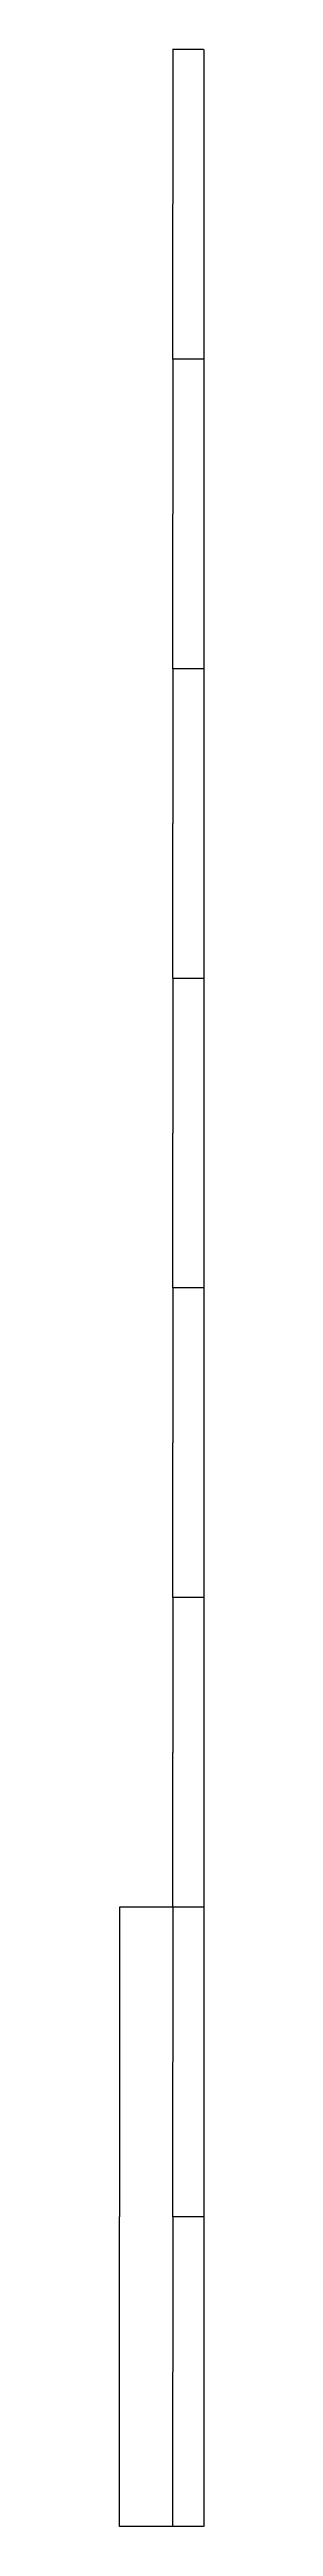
# Model space of a CAD drawing. Header units: millimetres. Extents: x -1533 to 16534, y -9814 to -2517.
# Drawn here: x 12971 to 13134, y -7827 to -3027 of the extents above; entities that cross this region are included whole.
import ezdxf

# ---------------------------------------------------------------- set-up
doc = ezdxf.new("R2010")
doc.units = ezdxf.units.MM
doc.header["$MEASUREMENT"] = 0
doc.layers.add('90X60', color=6, linetype='Continuous', true_color=0xff00ff)
doc.layers.add('cotas', color=7, linetype='Continuous', true_color=0x000000)
doc.dimstyles.get("Standard").update_dxf_attribs({"dimtxt": 0.18, "dimasz": 0.18, "dimexe": 0.18, "dimexo": 0.0625, "dimgap": 0.09, "dimtad": 0, "dimtih": 1, "dimtoh": 1, "dimdec": 4, "dimzin": 0, "dimdsep": 46, "dimtxsty": 'Standard', "dimcen": 0.09, "dimadec": 0, "dimazin": 0, "dimtfac": 1, "dimtdec": 4, "dimtofl": 0, "dimtmove": 0, "dimatfit": 3, "dimfxl": 0, "dimtolj": 1, "dimtzin": 0, "dimarcsym": 0})

# ---------------------------------------------------------------- blocks, each defined once
blk = doc.blocks.new('*D16')
at = {"layer": 'cotas', "color": 0, "lineweight": -2}
for p, q in [((13134, -3026.6), (13074.1, -3026.6)), ((13074.3, -3026.8), (13074.3, -3326.5)), ((13074.3, -3626.5), (13074.3, -3326.8)), ((13134, -3626.6), (13074.1, -3626.6))]:
    blk.add_line(p, q, dxfattribs=at)
at = {"layer": 'cotas', "color": 0}
for points in [[(13074.3, -3026.8), (13074.3, -3026.8), (13074.3, -3026.6)], [(13074.3, -3626.5), (13074.3, -3626.5), (13074.3, -3626.6)]]:
    blk.add_solid(points, dxfattribs=at)
at = {"layer": 'Defpoints', "color": 0}
for p in [(13134, -3026.6), (13074.3, -3626.6), (13134, -3626.6)]:
    blk.add_point(p, dxfattribs=at)
at = {"layer": 'cotas', "color": 0, "insert": (13074.3, -3326.6), "char_height": 0.18, "attachment_point": 5}
blk.add_mtext('\\A1;600.0000', dxfattribs=at)
blk = doc.blocks.new('*D17')
at = {"layer": 'cotas', "color": 0, "lineweight": -2}
for p, q in [((13134, -3626.6), (13074.1, -3626.6)), ((13074.3, -3626.8), (13074.3, -3926.5)), ((13074.3, -4226.5), (13074.3, -3926.8)), ((13134, -4226.6), (13074.1, -4226.6))]:
    blk.add_line(p, q, dxfattribs=at)
at = {"layer": 'cotas', "color": 0}
for points in [[(13074.3, -3626.8), (13074.3, -3626.8), (13074.3, -3626.6)], [(13074.3, -4226.5), (13074.3, -4226.5), (13074.3, -4226.6)]]:
    blk.add_solid(points, dxfattribs=at)
at = {"layer": 'Defpoints', "color": 0}
for p in [(13134, -3626.6), (13074.3, -4226.6), (13134, -4226.6)]:
    blk.add_point(p, dxfattribs=at)
at = {"layer": 'cotas', "color": 0, "insert": (13074.3, -3926.6), "char_height": 0.18, "attachment_point": 5}
blk.add_mtext('\\A1;600.0000', dxfattribs=at)
blk = doc.blocks.new('*D18')
at = {"layer": 'cotas', "color": 0, "lineweight": -2}
for p, q in [((13134, -4226.6), (13074.1, -4226.6)), ((13074.3, -4226.8), (13074.3, -4526.5)), ((13074.3, -4826.5), (13074.3, -4526.8)), ((13134, -4826.6), (13074.1, -4826.6))]:
    blk.add_line(p, q, dxfattribs=at)
at = {"layer": 'cotas', "color": 0}
for points in [[(13074.3, -4226.8), (13074.3, -4226.8), (13074.3, -4226.6)], [(13074.3, -4826.5), (13074.3, -4826.5), (13074.3, -4826.6)]]:
    blk.add_solid(points, dxfattribs=at)
at = {"layer": 'Defpoints', "color": 0}
for p in [(13134, -4226.6), (13074.3, -4826.6), (13134, -4826.6)]:
    blk.add_point(p, dxfattribs=at)
at = {"layer": 'cotas', "color": 0, "insert": (13074.3, -4526.6), "char_height": 0.18, "attachment_point": 5}
blk.add_mtext('\\A1;600.0000', dxfattribs=at)
blk = doc.blocks.new('*D19')
at = {"layer": 'cotas', "color": 0, "lineweight": -2}
for p, q in [((13134, -4826.6), (13074.1, -4826.6)), ((13074.3, -4826.8), (13074.3, -5126.5)), ((13074.3, -5426.5), (13074.3, -5126.8)), ((13134, -5426.6), (13074.1, -5426.6))]:
    blk.add_line(p, q, dxfattribs=at)
at = {"layer": 'cotas', "color": 0}
for points in [[(13074.3, -4826.8), (13074.3, -4826.8), (13074.3, -4826.6)], [(13074.3, -5426.5), (13074.3, -5426.5), (13074.3, -5426.6)]]:
    blk.add_solid(points, dxfattribs=at)
at = {"layer": 'Defpoints', "color": 0}
for p in [(13134, -4826.6), (13074.3, -5426.6), (13134, -5426.6)]:
    blk.add_point(p, dxfattribs=at)
at = {"layer": 'cotas', "color": 0, "insert": (13074.3, -5126.6), "char_height": 0.18, "attachment_point": 5}
blk.add_mtext('\\A1;600.0000', dxfattribs=at)
blk = doc.blocks.new('*D20')
at = {"layer": 'cotas', "color": 0, "lineweight": -2}
for p, q in [((13134, -5426.6), (13074.1, -5426.6)), ((13074.3, -5426.8), (13074.3, -5726.5)), ((13074.3, -6026.5), (13074.3, -5726.8)), ((13134, -6026.6), (13074.1, -6026.6))]:
    blk.add_line(p, q, dxfattribs=at)
at = {"layer": 'cotas', "color": 0}
for points in [[(13074.3, -5426.8), (13074.3, -5426.8), (13074.3, -5426.6)], [(13074.3, -6026.5), (13074.3, -6026.5), (13074.3, -6026.6)]]:
    blk.add_solid(points, dxfattribs=at)
at = {"layer": 'Defpoints', "color": 0}
for p in [(13134, -5426.6), (13074.3, -6026.6), (13134, -6026.6)]:
    blk.add_point(p, dxfattribs=at)
at = {"layer": 'cotas', "color": 0, "insert": (13074.3, -5726.6), "char_height": 0.18, "attachment_point": 5}
blk.add_mtext('\\A1;600.0000', dxfattribs=at)
blk = doc.blocks.new('*D21')
at = {"layer": 'cotas', "color": 0, "lineweight": -2}
for p, q in [((13134, -6026.6), (13074.1, -6026.6)), ((13074.3, -6026.8), (13074.3, -6326.5)), ((13074.3, -6626.5), (13074.3, -6326.8)), ((13134, -6626.6), (13074.1, -6626.6))]:
    blk.add_line(p, q, dxfattribs=at)
at = {"layer": 'cotas', "color": 0}
for points in [[(13074.3, -6026.8), (13074.3, -6026.8), (13074.3, -6026.6)], [(13074.3, -6626.5), (13074.3, -6626.5), (13074.3, -6626.6)]]:
    blk.add_solid(points, dxfattribs=at)
at = {"layer": 'Defpoints', "color": 0}
for p in [(13134, -6026.6), (13074.3, -6626.6), (13134, -6626.6)]:
    blk.add_point(p, dxfattribs=at)
at = {"layer": 'cotas', "color": 0, "insert": (13074.3, -6326.6), "char_height": 0.18, "attachment_point": 5}
blk.add_mtext('\\A1;600.0000', dxfattribs=at)
blk = doc.blocks.new('*D22')
at = {"layer": 'cotas', "color": 0, "lineweight": -2}
for p, q in [((13134, -6626.6), (13074.1, -6626.6)), ((13074.3, -6626.8), (13074.3, -6926.5)), ((13074.3, -7226.5), (13074.3, -6926.8)), ((13134, -7226.6), (13074.1, -7226.6))]:
    blk.add_line(p, q, dxfattribs=at)
at = {"layer": 'cotas', "color": 0}
for points in [[(13074.3, -6626.8), (13074.3, -6626.8), (13074.3, -6626.6)], [(13074.3, -7226.5), (13074.3, -7226.5), (13074.3, -7226.6)]]:
    blk.add_solid(points, dxfattribs=at)
at = {"layer": 'Defpoints', "color": 0}
for p in [(13134, -6626.6), (13074.3, -7226.6), (13134, -7226.6)]:
    blk.add_point(p, dxfattribs=at)
at = {"layer": 'cotas', "color": 0, "insert": (13074.3, -6926.6), "char_height": 0.18, "attachment_point": 5}
blk.add_mtext('\\A1;600.0000', dxfattribs=at)
blk = doc.blocks.new('*D28')
at = {"layer": 'cotas', "color": 0, "lineweight": -2}
for p, q in [((13134, -7226.6), (13074.1, -7226.6)), ((13074.3, -7226.8), (13074.3, -7526.5)), ((13074.3, -7826.5), (13074.3, -7526.8)), ((13134, -7826.6), (13074.1, -7826.6))]:
    blk.add_line(p, q, dxfattribs=at)
at = {"layer": 'cotas', "color": 0}
for points in [[(13074.3, -7226.8), (13074.3, -7226.8), (13074.3, -7226.6)], [(13074.3, -7826.5), (13074.3, -7826.5), (13074.3, -7826.6)]]:
    blk.add_solid(points, dxfattribs=at)
at = {"layer": 'Defpoints', "color": 0}
for p in [(13134, -7226.6), (13074.3, -7826.6), (13134, -7826.6)]:
    blk.add_point(p, dxfattribs=at)
at = {"layer": 'cotas', "color": 0, "insert": (13074.3, -7526.6), "char_height": 0.18, "attachment_point": 5}
blk.add_mtext('\\A1;600.0000', dxfattribs=at)
blk = doc.blocks.new('*D30')
at = {"layer": 'cotas', "color": 0, "lineweight": -2}
for p, q in [((13134, -6626.6), (12971.5, -6626.6)), ((12971.7, -6626.8), (12971.7, -7226.5)), ((12971.7, -7826.5), (12971.7, -7226.8)), ((13134, -7826.6), (12971.5, -7826.6))]:
    blk.add_line(p, q, dxfattribs=at)
at = {"layer": 'cotas', "color": 0}
for points in [[(12971.7, -6626.8), (12971.6, -6626.8), (12971.7, -6626.6)], [(12971.6, -7826.5), (12971.7, -7826.5), (12971.7, -7826.6)]]:
    blk.add_solid(points, dxfattribs=at)
at = {"layer": 'Defpoints', "color": 0}
for p in [(13134, -6626.6), (12971.7, -7826.6), (13134, -7826.6)]:
    blk.add_point(p, dxfattribs=at)
at = {"layer": 'cotas', "color": 0, "insert": (12971.7, -7226.6), "char_height": 0.18, "attachment_point": 5}
blk.add_mtext('\\A1;1200.0000', dxfattribs=at)

msp = doc.modelspace()

# ---------------------------------------------------------------- linework, layer by layer
at = {"layer": '90X60'}
for p, q in [((13134.04089, -3026.63112), (13134.04089, -4226.63112)), ((13134.04089, -3026.63112), (13134.04089, -3626.63112)), ((13134.04089, -3626.63112), (13134.04089, -4226.63112)), ((13134.04089, -4226.63112), (13134.04089, -5426.63112)), ((13134.04089, -4226.63112), (13134.04089, -4826.63112)), ((13134.04089, -4826.63112), (13134.04089, -5426.63112)), ((13134.04089, -5426.63112), (13134.04089, -6626.63112)), ((13134.04089, -5426.63112), (13134.04089, -6026.63112)), ((13134.04089, -6026.63112), (13134.04089, -6626.63112)), ((13134.04089, -6626.63112), (13134.04089, -7826.63112)), ((13134.04089, -6626.63112), (13134.04089, -7226.63112)), ((13134.04089, -7226.63112), (13134.04089, -7826.63112))]:
    msp.add_line(p, q, dxfattribs=at)

# ---------------------------------------------------------------- dimensions: what is measured, and where the dimension line sits
at = {"layer": 'cotas'}
for base, p1, p2, picture, middle in [((13074.28391, -3626.63112), (13134.04089, -3026.63112), (13134.04089, -3626.63112), '*D16', (13074.28391, -3326.63112)), ((13074.28391, -4226.63112), (13134.04089, -3626.63112), (13134.04089, -4226.63112), '*D17', (13074.28391, -3926.63112)), ((13074.28391, -4826.63112), (13134.04089, -4226.63112), (13134.04089, -4826.63112), '*D18', (13074.28391, -4526.63112)), ((13074.28391, -5426.63112), (13134.04089, -4826.63112), (13134.04089, -5426.63112), '*D19', (13074.28391, -5126.63112)), ((13074.28391, -6026.63112), (13134.04089, -5426.63112), (13134.04089, -6026.63112), '*D20', (13074.28391, -5726.63112)), ((13074.28391, -6626.63112), (13134.04089, -6026.63112), (13134.04089, -6626.63112), '*D21', (13074.28391, -6326.63112)), ((12971.67177, -7826.63112), (13134.04089, -6626.63112), (13134.04089, -7826.63112), '*D30', (12971.67177, -7226.63112)), ((13074.28391, -7226.63112), (13134.04089, -6626.63112), (13134.04089, -7226.63112), '*D22', (13074.28391, -6926.63112)), ((13074.28391, -7826.63112), (13134.04089, -7226.63112), (13134.04089, -7826.63112), '*D28', (13074.28391, -7526.63112))]:
    dim = msp.add_linear_dim(base=base, p1=p1, p2=p2, angle=90, dimstyle='Standard', dxfattribs=at)
    dim.commit()
    dim.dimension.update_dxf_attribs({"geometry": picture, "text_midpoint": middle})

doc.saveas('drawing.dxf')
